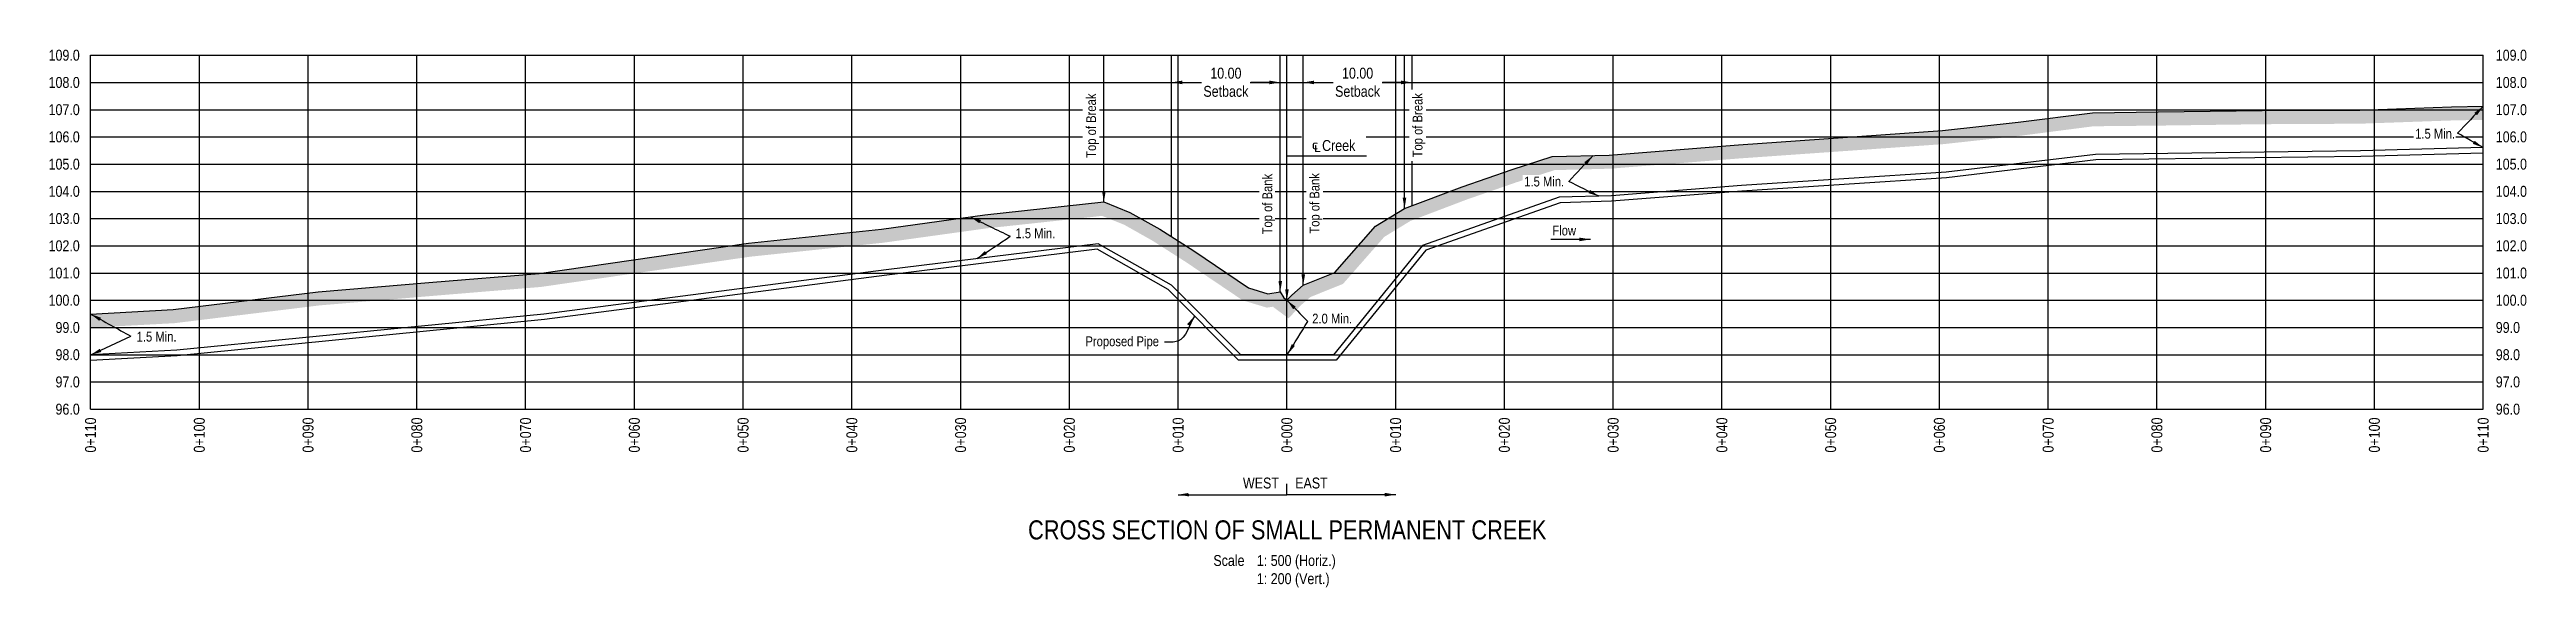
# Model space of a CAD drawing. Extents: x 471563 to 508050, y 6028961 to 6050146.
# Drawn here: x 505774 to 508050, y 6030410 to 6030904 of the extents above; entities that cross this region are included whole.
import ezdxf
from ezdxf.enums import TextEntityAlignment as Align

# ---------------------------------------------------------------- set-up
doc = ezdxf.new("R2010")
doc.units = 0
doc.header["$LTSCALE"] = 5
doc.linetypes.add('foc-TOPO', pattern=[1, 0.2, -0.8])
for name, color, linetype in [('CG-NOTES', 7, 'Continuous'), ('DETAIL-T', 7, 'Continuous'), ('L-BD', 7, 'Continuous'), ('L-DETAIL-T', 3, 'Continuous'), ('P-CROSSINGS-GRID', 8, 'Continuous'), ('P-CROSSINGS-GROUND', 48, 'foc-TOPO'), ('P-CROSSINGS-LINE', 3, 'Continuous'), ('P-PROPOSED', 10, 'Continuous'), ('S-T7', 7, 'Continuous')]:
    doc.layers.add(name, color=color, linetype=linetype)
doc.styles.add('140', font='ARIALN.TTF', dxfattribs={"height": 15})
doc.styles.add('80', font='ARIALN.TTF', dxfattribs={"height": 10})
doc.styles.add('80CG', font='ARIALN.TTF', dxfattribs={"height": 10})
doc.styles.add('80L', font='ARIALN.TTF', dxfattribs={"height": 10})
doc.dimstyles.new('Compass 5 000', dxfattribs={"dimscale": 5, "dimtxt": 9, "dimasz": 2, "dimexe": 0.2, "dimexo": 0.0625, "dimgap": 0.5, "dimtad": 0, "dimtih": 1, "dimtoh": 1, "dimzin": 0, "dimdsep": 46, "dimtxsty": '80CG', "dimcen": 0.1, "dimse1": 1, "dimse2": 1, "dimclrd": 256, "dimclrt": 256, "dimaunit": 1, "dimadec": 4, "dimazin": 0, "dimtfac": 0.06, "dimtofl": 0, "dimtmove": 0, "dimatfit": 1, "dimfxl": 0.2, "dimtolj": 1, "dimtzin": 0, "dimlwd": -1, "dimarcsym": 0})

msp = doc.modelspace()

# ---------------------------------------------------------------- texts
at = {"style": '80'}
for s, p in [('0+110', (505811.519, 6030566.023)), ('0+100', (505911.466, 6030566.023)), ('0+090', (506011.413, 6030566.023)), ('0+080', (506111.36, 6030566.023)), ('0+070', (506211.307, 6030566.023)), ('0+060', (506311.255, 6030566.023)), ('0+050', (506411.202, 6030566.023)), ('0+040', (506511.149, 6030566.023)), ('0+030', (506611.096, 6030566.023)), ('0+020', (506711.043, 6030566.023)), ('0+010', (506810.99, 6030566.023)), ('0+000', (506910.937, 6030566.023)), ('0+010', (507010.885, 6030566.023)), ('0+020', (507110.832, 6030566.023)), ('0+030', (507210.779, 6030566.023)), ('0+040', (507310.726, 6030566.023)), ('0+050', (507410.673, 6030566.023)), ('0+060', (507510.62, 6030566.023)), ('0+070', (507610.567, 6030566.023)), ('0+080', (507710.515, 6030566.023)), ('0+090', (507810.462, 6030566.023)), ('0+100', (507910.409, 6030566.023)), ('0+110', (508010.356, 6030566.023))]:
    msp.add_text(s, height=9.9947, rotation=90, dxfattribs=at).set_placement(p, align=Align.MIDDLE_RIGHT)
at = {"insert": (506934.249, 6030661.304), "char_height": 8.9952, "attachment_point": 1, "style": '80L'}
msp.add_mtext_dynamic_manual_height_columns('2.0 Min.', width=35.88741, gutter_width=45, heights=[0], dxfattribs=at)
at = {"layer": 'DETAIL-T', "insert": (506843.405, 6030439.774), "char_height": 9.99471, "attachment_point": 1, "style": '80L'}
msp.add_mtext_dynamic_manual_height_columns('Scale^I1: 500 (Horiz.)\\P^I1: 200 (Vert.)', width=217.1051, gutter_width=45, heights=[0], dxfattribs=at)
at = {"layer": 'L-DETAIL-T', "insert": (506911.305, 6030471.631), "char_height": 17.49075, "width": 476.61292, "attachment_point": 2, "rotation": 0, "style": '140'}
msp.add_mtext('CROSS SECTION OF SMALL PERMANENT CREEK', dxfattribs=at)
at = {"layer": 'S-T7', "style": '80'}
for s, p in [('109.0', (505801.611, 6030898.512)), ('108.0', (505801.611, 6030873.526)), ('107.0', (505801.611, 6030848.539)), ('106.0', (505801.611, 6030823.552)), ('105.0', (505801.611, 6030798.565)), ('104.0', (505801.611, 6030773.578)), ('103.0', (505801.611, 6030748.592)), ('102.0', (505801.611, 6030723.605)), ('101.0', (505801.611, 6030698.618)), ('100.0', (505801.611, 6030673.631)), ('99.0', (505801.611, 6030648.644)), ('98.0', (505801.611, 6030623.658)), ('97.0', (505801.611, 6030598.671)), ('96.0', (505801.611, 6030573.684))]:
    msp.add_text(s, height=9.9947, dxfattribs=at).set_placement(p, align=Align.MIDDLE_RIGHT)
for s, p in [('109.0', (508021.967, 6030898.512)), ('108.0', (508021.967, 6030873.526)), ('107.0', (508021.967, 6030848.539)), ('106.0', (508021.967, 6030823.552)), ('105.0', (508021.967, 6030798.565)), ('104.0', (508021.967, 6030773.578)), ('103.0', (508021.967, 6030748.592)), ('102.0', (508021.967, 6030723.605)), ('101.0', (508021.967, 6030698.618)), ('100.0', (508021.967, 6030673.631)), ('99.0', (508021.967, 6030648.644)), ('98.0', (508021.967, 6030623.658)), ('97.0', (508021.967, 6030598.671)), ('96.0', (508021.967, 6030573.684))]:
    msp.add_text(s, height=9.9947, dxfattribs=at).set_placement(p, align=Align.MIDDLE_LEFT)

# ---------------------------------------------------------------- hatches: boundary and pattern name
at = {"layer": 'P-CROSSINGS-GROUND'}
h = msp.add_hatch(dxfattribs=at)
h.set_pattern_fill('EARTH', color=256, scale=2.498679, angle=45)
h.set_pattern_definition([(45, (257.656, 3195.074), (0, 22.438773568), [15.86660895, -15.86660895]), (45, (253.448, 3199.281), (0, 22.438773568), [15.86660895, -15.86660895]), (45, (249.241, 3203.489), (0, 22.438773568), [15.86660895, -15.86660895]), (135, (249.241, 3206.293), (-22.438773568, 0), [15.86660895, -15.86660895]), (135, (253.448, 3210.5), (-22.438773568, 0), [15.86660895, -15.86660895]), (135, (257.656, 3214.708), (-22.438773568, 0), [15.86660895, -15.86660895])])
h.paths.add_polyline_path([(505811.606, 6030648.444), (505888.549, 6030652.579), (506021.955, 6030668.902), (506127.061, 6030677.731), (506225.343, 6030685.836), (506417.782, 6030713.606), (506539.815, 6030726.403), (506634.988, 6030739.605), (506741.065, 6030751.053), (506761.358, 6030742.983), (506787.929, 6030728.017), (506818.597, 6030708.411), (506870.367, 6030673.536), (506892.559, 6030666.87), (506898.327, 6030667.706), (506898.57, 6030667.288), (506912.506, 6030657.024), (506924.043, 6030669.21), (506932.594, 6030676.59), (506962.533, 6030688.623), (507000.525, 6030731.822), (507024.566, 6030746.433), (507076.363, 6030766.087), (507121.869, 6030781.875), (507156.967, 6030793.039), (507207.875, 6030794.376), (507326.88, 6030803.772), (507514.643, 6030816.935), (507584.595, 6030824.55), (507652.319, 6030833.296), (507711.856, 6030833.914), (507807.448, 6030835.188), (507897.223, 6030835.664), (507981.649, 6030838.642), (508010.443, 6030839.224), (508010.443, 6030851.72), (507981.303, 6030851.131), (507896.969, 6030848.156), (507807.332, 6030847.681), (507711.708, 6030846.406), (507651.451, 6030845.781), (507583.119, 6030836.956), (507513.529, 6030829.381), (507325.952, 6030816.231), (507207.219, 6030806.856), (507154.868, 6030805.481), (507117.927, 6030793.731), (507072.099, 6030777.831), (507019.06, 6030757.706), (506992.405, 6030741.506), (506955.115, 6030699.106), (506926.006, 6030687.406), (506915.403, 6030678.256), (506911.024, 6030673.631), (506908.071, 6030675.806), (506904.895, 6030681.281), (506893.505, 6030679.631), (506875.775, 6030684.956), (506825.453, 6030718.856), (506794.364, 6030738.731), (506766.756, 6030754.281), (506742.804, 6030763.806), (506633.459, 6030752.006), (506538.304, 6030738.806), (506416.238, 6030726.006), (506223.936, 6030698.256), (506126.024, 6030690.181), (506020.673, 6030681.331), (505887.454, 6030665.031), (505811.606, 6030660.955)])

# ---------------------------------------------------------------- linework, layer by layer
for p, q in [((506804.948, 6030731.965), (506804.948, 6030898.512)), ((506814.942, 6030873.526), (506832.014, 6030873.526)), ((506894.9, 6030873.526), (506877.829, 6030873.526)), ((506936, 6030873.526), (506953.072, 6030873.526)), ((507015.958, 6030873.526), (506998.887, 6030873.526))]:
    msp.add_line(p, q)
at = {"flags": 128}
msp.add_lwpolyline([(507025.953, 6030898.512), (507025.953, 6030760.322)], dxfattribs=at)
for points in [[(506814.942, 6030875.191), (506814.942, 6030871.86), (506804.948, 6030873.526)], [(506894.9, 6030875.191), (506894.9, 6030871.86), (506904.895, 6030873.526)], [(506936, 6030875.191), (506936, 6030871.86), (506926.006, 6030873.526)], [(507015.958, 6030875.191), (507015.958, 6030871.86), (507025.953, 6030873.526)]]:
    msp.add_solid(points)
at = {"layer": 'CG-NOTES'}
msp.add_line((506911.024, 6030495.204), (506911.024, 6030505.199), dxfattribs=at)
at = {"layer": 'P-CROSSINGS-GRID', "color": 8}
for p, q in [((505811.606, 6030898.512), (508010.443, 6030898.512)), ((505811.606, 6030573.684), (505811.606, 6030898.512)), ((505811.606, 6030573.684), (505811.606, 6030898.512)), ((505911.553, 6030573.684), (505911.553, 6030898.512)), ((506011.5, 6030573.684), (506011.5, 6030898.512)), ((506111.447, 6030573.684), (506111.447, 6030898.512)), ((506211.394, 6030573.684), (506211.394, 6030898.512)), ((506311.342, 6030573.684), (506311.342, 6030898.512)), ((506411.289, 6030573.684), (506411.289, 6030898.512)), ((506511.236, 6030573.684), (506511.236, 6030898.512)), ((506611.183, 6030573.684), (506611.183, 6030898.512)), ((506711.13, 6030573.684), (506711.13, 6030898.512)), ((506811.077, 6030573.684), (506811.077, 6030898.512)), ((506911.024, 6030573.684), (506911.024, 6030898.512)), ((507010.972, 6030573.684), (507010.972, 6030898.512)), ((507110.919, 6030573.684), (507110.919, 6030898.512)), ((507210.866, 6030573.684), (507210.866, 6030898.512)), ((507310.813, 6030573.684), (507310.813, 6030898.512)), ((507410.76, 6030573.684), (507410.76, 6030898.512)), ((507510.707, 6030573.684), (507510.707, 6030898.512)), ((507610.654, 6030573.684), (507610.654, 6030898.512)), ((507710.602, 6030573.684), (507710.602, 6030898.512)), ((507810.549, 6030573.684), (507810.549, 6030898.512)), ((507910.496, 6030573.684), (507910.496, 6030898.512)), ((508010.443, 6030573.684), (508010.443, 6030898.512)), ((505811.606, 6030873.526), (508010.443, 6030873.526)), ((505811.606, 6030848.539), (508010.443, 6030848.539)), ((505811.606, 6030823.552), (508010.443, 6030823.552)), ((505811.606, 6030798.565), (508010.443, 6030798.565)), ((505811.606, 6030773.578), (508010.443, 6030773.578)), ((505811.606, 6030748.592), (508010.443, 6030748.592)), ((505811.606, 6030723.605), (508010.443, 6030723.605)), ((505811.606, 6030698.618), (508010.443, 6030698.618)), ((505811.606, 6030648.644), (508010.443, 6030648.644)), ((505811.606, 6030623.658), (508010.443, 6030623.658)), ((505811.606, 6030598.671), (508010.443, 6030598.671)), ((505811.606, 6030573.684), (508010.443, 6030573.684))]:
    msp.add_line(p, q, dxfattribs=at)
at = {"layer": 'P-CROSSINGS-GRID'}
msp.add_line((505811.606, 6030673.631), (508010.443, 6030673.631), dxfattribs=at)
at = {"layer": 'P-CROSSINGS-LINE', "color": 3, "flags": 128}
msp.add_lwpolyline([(505811.606, 6030660.955), (505887.454, 6030665.031), (506020.673, 6030681.331), (506126.024, 6030690.181), (506223.936, 6030698.256), (506416.238, 6030726.006), (506538.304, 6030738.806), (506633.459, 6030752.006), (506742.804, 6030763.806), (506766.756, 6030754.281), (506794.364, 6030738.731), (506825.453, 6030718.856), (506875.775, 6030684.956), (506893.505, 6030679.631), (506904.895, 6030681.281), (506908.071, 6030675.806), (506911.024, 6030673.631), (506915.403, 6030678.256), (506926.006, 6030687.406), (506955.115, 6030699.106), (506992.405, 6030741.506), (507019.06, 6030757.706), (507072.099, 6030777.831), (507117.927, 6030793.731), (507154.868, 6030805.481), (507207.219, 6030806.856), (507325.952, 6030816.231), (507513.529, 6030829.381), (507583.119, 6030836.956), (507651.451, 6030845.781), (507711.708, 6030846.406), (507807.332, 6030847.681), (507896.969, 6030848.156), (507981.303, 6030851.131), (508010.443, 6030851.72)], dxfattribs=at)
at = {"layer": 'P-PROPOSED'}
for points in [[(508010.443, 6030813.695), (507897.73, 6030810.68), (507654.019, 6030807.478), (507516.84, 6030791.071), (507328.737, 6030778.854), (507209.187, 6030769.415), (507161.165, 6030768.154), (507035.58, 6030723.887), (506953.943, 6030623.658), (506911.024, 6030623.658), (506868.7, 6030623.658), (506804.885, 6030687.52), (506737.588, 6030725.546), (506542.835, 6030701.596), (506228.157, 6030660.997), (505890.739, 6030627.674), (505811.606, 6030623.421)], [(508010.443, 6030808.696), (507897.829, 6030805.683), (507654.349, 6030802.484), (507517.299, 6030786.093), (507329.096, 6030773.87), (507209.45, 6030764.423), (507162.083, 6030763.179), (507038.567, 6030719.641), (506956.318, 6030618.66), (506911.024, 6030618.66), (506866.629, 6030618.66), (506801.833, 6030683.505), (506736.563, 6030720.385), (506543.46, 6030696.637), (506228.722, 6030656.031), (505891.119, 6030622.689), (505811.606, 6030618.417)]]:
    msp.add_lwpolyline(points, dxfattribs=at)

msp.set_redraw_order([(e.dxf.handle, doc.entitydb.next_handle()) for e in msp.query("TEXT MTEXT ATTDEF DIMENSION ARC_DIMENSION")])  # texts and dimensions are drawn at this point

# ---------------------------------------------------------------- leaders
at = {"path_type": 1}
for points in [[(506904.895, 6030681.281), (506904.895, 6030898.512)], [(507019.06, 6030757.706), (507019.06, 6030898.512)], [(508010.443, 6030851.72), (507986.751, 6030826.989)], [(508010.443, 6030813.695), (507986.751, 6030826.989)], [(506911.024, 6030673.631), (506911.024, 6030806.038)], [(507192.365, 6030806.466), (507169.949, 6030782.678)], [(507197.834, 6030769.012), (507169.949, 6030782.678)], [(506620.072, 6030750.149), (506656.715, 6030732.33)], [(506626.084, 6030711.833), (506656.715, 6030732.33)], [(505811.606, 6030660.955), (505848.664, 6030640.592)], [(506911.024, 6030673.631), (506930.135, 6030654.09)], [(506911.683, 6030624.062), (506930.135, 6030654.09)], [(505811.606, 6030623.421), (505848.664, 6030640.592)]]:
    msp.add_leader(points, dimstyle='Compass 5 000', override={"dimgap": 0.5, "dimtad": 0}, dxfattribs=at)
at = {"layer": 'CG-NOTES', "path_type": 1}
for points in [[(506811.077, 6030495.204), (506911.024, 6030495.204)], [(507010.972, 6030495.204), (506911.024, 6030495.204)]]:
    msp.add_leader(points, dimstyle='Compass 5 000', override={"dimgap": 0.5, "dimtad": 0}, dxfattribs=at)

# ---------------------------------------------------------------- next in the draw order: texts
at = {"bg_fill": 3, "box_fill_scale": 1.15, "bg_fill_color": 256, "bg_fill_true_color": 256, "bg_fill_transparency": 0}
for s, insert, char_height, width, attachment_point, style in [('10.00 Setback', (506854.921, 6030887.026), 9.99471, 41.58336, 2, '80CG'), ('10.00 Setback', (506975.979, 6030887.026), 9.99471, 41.58336, 2, '80CG'), ('1.5 Min.', (507947.876, 6030830.995), 8.9952, 35.86844, 1, '80L'), ('1.5 Min.', (507129.143, 6030787.102), 8.9952, 35.86844, 1, '80L'), ('1.5 Min.', (506661.517, 6030739.568), 8.9952, 35.86844, 1, '80L'), ('1.5 Min.', (505853.877, 6030644.712), 8.9952, 35.86844, 1, '80L')]:
    msp.add_mtext(s, dxfattribs=dict(at, insert=insert, char_height=char_height, width=width, attachment_point=attachment_point, style=style))
at = {"style": '80L', "bg_fill": 3, "bg_fill_color": 256, "bg_fill_transparency": 0}
for s, width, insert, char_height, attachment_point, rotation, box_fill_scale in [('Top of Break', 59.08727, (506726.546, 6030804.324), 8.99524, 1, 90, 1.35), ('Top of Break', 59.08727, (507026.575, 6030804.72), 8.99524, 1, 90, 1.35), ('Top of Bank', 55.65548, (506888.469, 6030734.09), 8.99524, 1, 90, 1.3), ('Flow', 21.76121, (507176.736, 6030742.087), 8.9952, 3, 359.666704, 1.15)]:
    msp.add_mtext_dynamic_manual_height_columns(s, width=width, gutter_width=45, heights=[0], dxfattribs=dict(at, insert=insert, char_height=char_height, attachment_point=attachment_point, rotation=rotation, box_fill_scale=box_fill_scale))
at = {"insert": (506725.841, 6030640.447), "char_height": 8.99524, "attachment_point": 1, "style": '80L', "bg_fill": 3, "box_fill_scale": 1.3, "bg_fill_color": 256, "bg_fill_transparency": 0}
msp.add_mtext_dynamic_manual_height_columns('Proposed Pipe', width=67.2769, gutter_width=45, heights=[0], dxfattribs=at)
at = {"color": 3, "insert": (506903.661, 6030510.877), "char_height": 9.9947, "width": 78.38986, "attachment_point": 3, "style": '80', "bg_fill": 2}
msp.add_mtext('WEST', dxfattribs=at)
at = {"layer": 'L-BD', "insert": (506929.577, 6030820.644), "char_height": 9.99471, "width": 49.13918, "attachment_point": 1, "style": '80', "bg_fill": 2}
msp.add_mtext('\\pi4.23178;{\\fISOCPEUR|b0|i0|c0|p34;℄} Creek', dxfattribs=at)

# ---------------------------------------------------------------- next in the draw order: linework, layer by layer
msp.add_line((506911.024, 6030806.038), (506984.273, 6030806.038))

# ---------------------------------------------------------------- next in the draw order: texts
at = {"color": 3, "insert": (506918.61, 6030510.877), "char_height": 9.9947, "width": 71.7585, "attachment_point": 1, "style": '80', "bg_fill": 2}
msp.add_mtext('EAST', dxfattribs=at)

# ---------------------------------------------------------------- next in the draw order: leaders
at = {"path_type": 1}
for points in [[(506742.804, 6030763.806), (506742.804, 6030898.512)], [(506926.006, 6030687.406), (506926.006, 6030898.512)], [(507189.866, 6030729.505), (507153.411, 6030729.377)], [(506826.205, 6030659.114), (506810.728, 6030636.058), (506798.545, 6030635.145)]]:
    msp.add_leader(points, dimstyle='Compass 5 000', override={"dimgap": 0.5, "dimtad": 0}, dxfattribs=at)

# ---------------------------------------------------------------- next in the draw order: texts
at = {"insert": (506931.925, 6030734.746), "char_height": 8.99524, "attachment_point": 1, "rotation": 90, "style": '80L', "bg_fill": 3, "box_fill_scale": 1.35, "bg_fill_color": 256, "bg_fill_transparency": 0}
msp.add_mtext_dynamic_manual_height_columns('Top of Bank', width=55.65548, gutter_width=45, heights=[0], dxfattribs=at)

doc.saveas('drawing.dxf')
